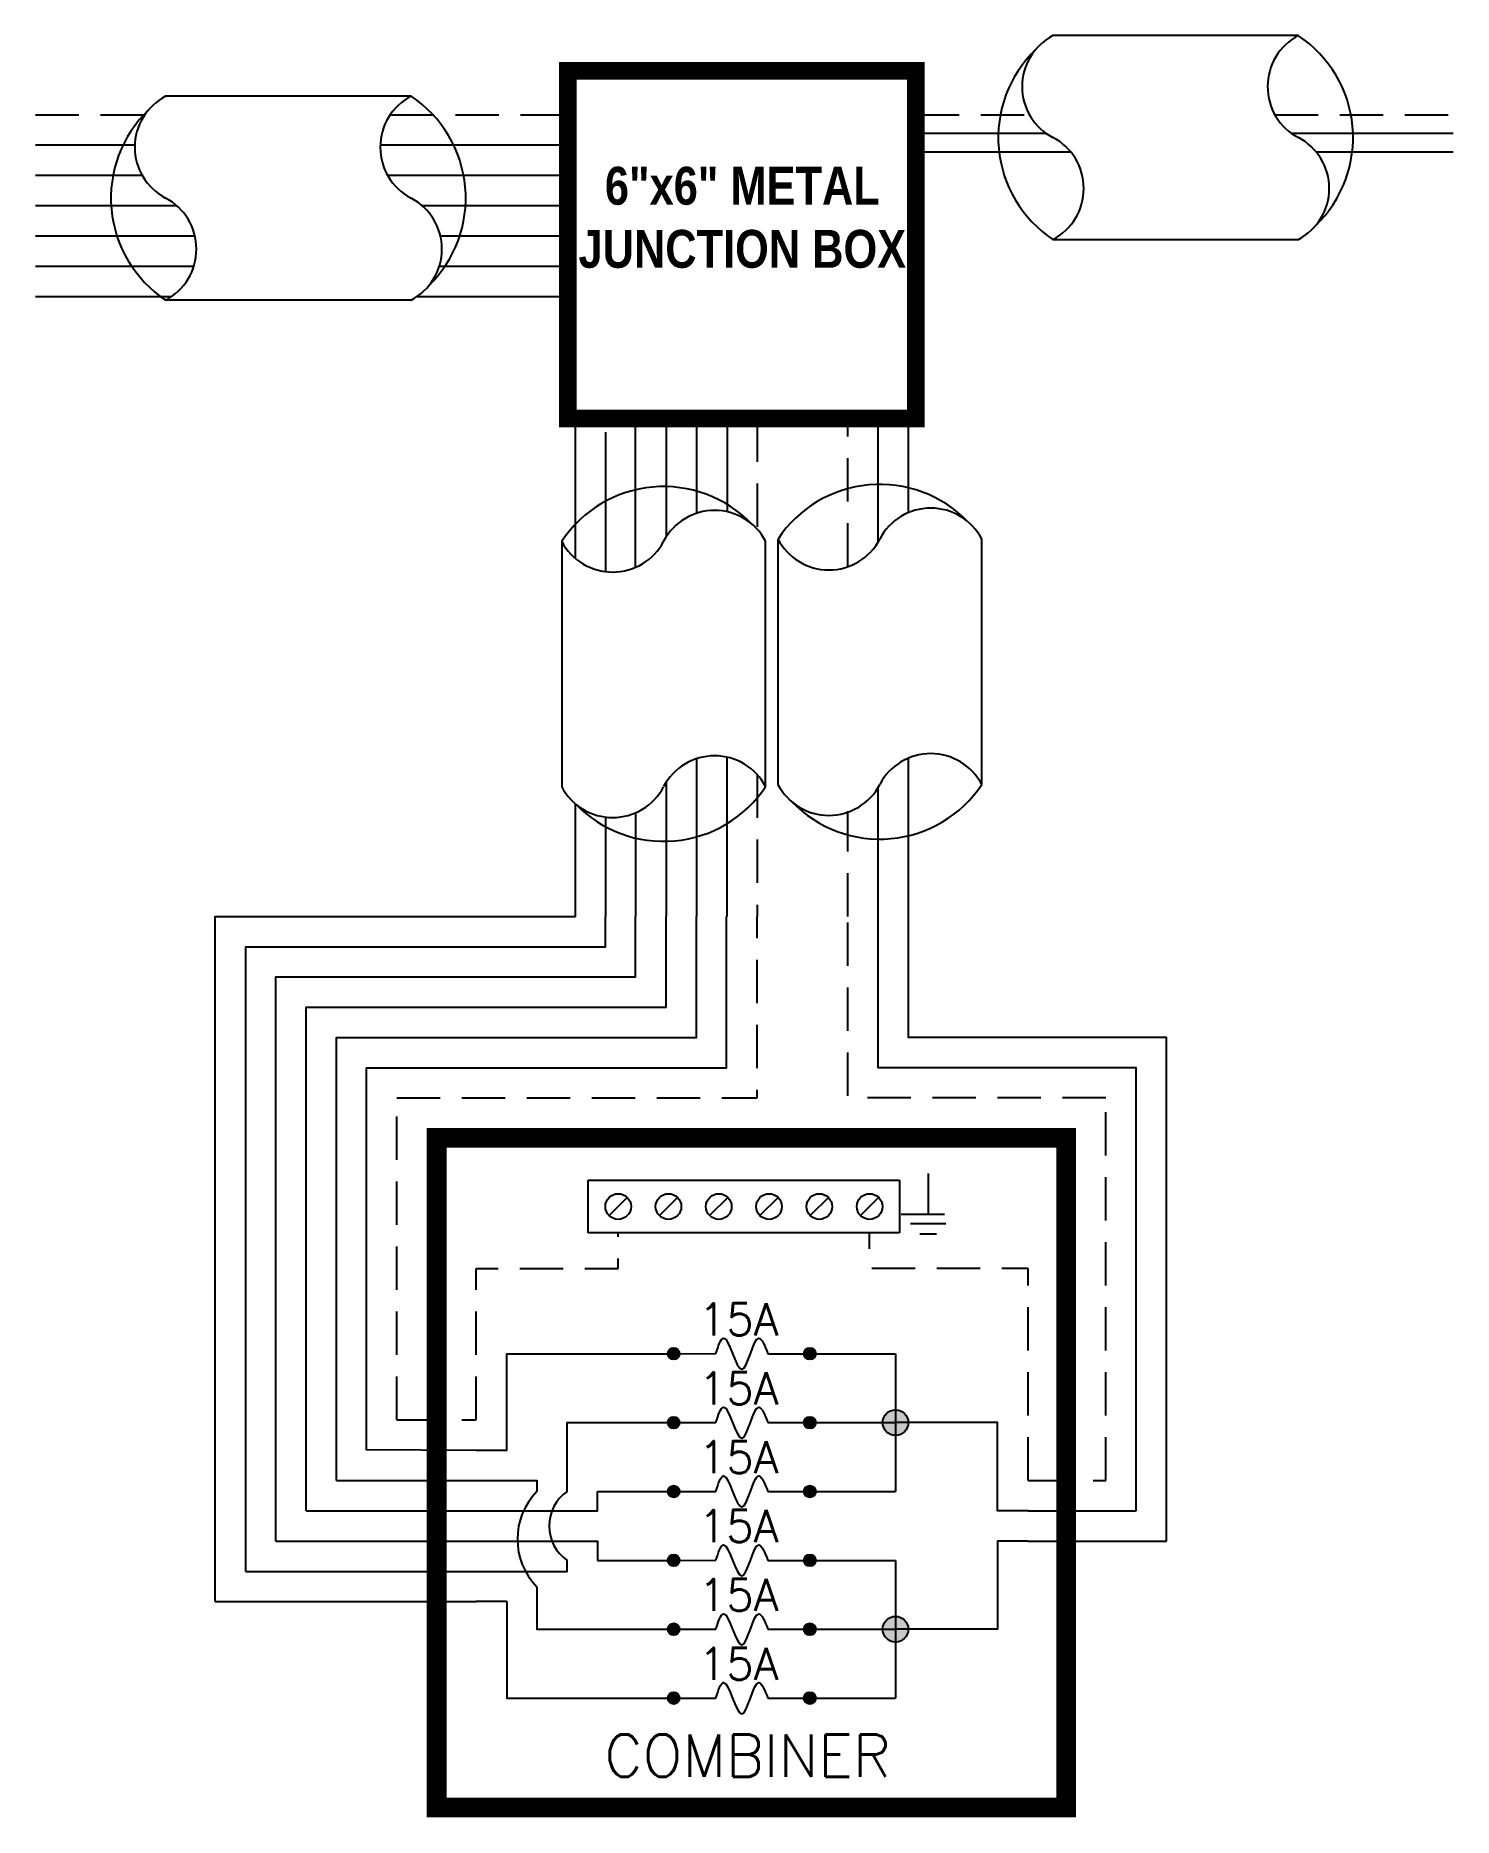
# Model space of a CAD drawing. Header units: feet. Extents: x 7172 to 13485, y 16921 to 17335.
# Drawn here: x 10621 to 10743.6, y 17003.2 to 17157.4 of the extents above; entities that cross this region are included whole.
import ezdxf

# ---------------------------------------------------------------- set-up
doc = ezdxf.new("R2010")
doc.units = ezdxf.units.FT
doc.header["$MEASUREMENT"] = 0
doc.linetypes.add('HIDDEN', pattern=[0.375, 0.25, -0.125])
for name, color, linetype in [('ONE LINE BLOCKS', 7, 'Continuous'), ('TABLES', 7, 'Continuous'), ('TEXT', 7, 'Continuous'), ('Z - TITLEBLOCK TXT', 7, 'Continuous')]:
    doc.layers.add(name, color=color, linetype=linetype)
doc.styles.add('ONE LINE TXT', font='techb___.ttf')
doc.styles.get("Standard").update_dxf_attribs({"font": 'simplex.shx'})

# ---------------------------------------------------------------- blocks, each defined once
blk = doc.blocks.new('M_COMBO 1')
at = {"linetype": 'Continuous'}
h = blk.add_hatch(color=7, dxfattribs=at)
h.dxf.hatch_style = 1
edge = h.paths.add_edge_path()
edge.add_arc((9.15, -111.02), 0.513, 0, 360)
h = blk.add_hatch(color=7, dxfattribs=at)
h.dxf.hatch_style = 1
edge = h.paths.add_edge_path()
edge.add_arc((20.93, -111.02), 0.513, 0, 360)
h = blk.add_hatch(color=7, dxfattribs=at)
h.dxf.hatch_style = 1
edge = h.paths.add_edge_path()
edge.add_arc((9.15, -116.98), 0.513, 0, 360)
h = blk.add_hatch(color=7, dxfattribs=at)
h.dxf.hatch_style = 1
edge = h.paths.add_edge_path()
edge.add_arc((20.93, -116.98), 0.513, 0, 360)
h = blk.add_hatch(color=7, dxfattribs=at)
h.dxf.hatch_style = 1
edge = h.paths.add_edge_path()
edge.add_arc((9.15, -122.94), 0.513, 0, 360)
h = blk.add_hatch(color=7, dxfattribs=at)
h.dxf.hatch_style = 1
edge = h.paths.add_edge_path()
edge.add_arc((20.93, -122.94), 0.513, 0, 360)
h = blk.add_hatch(color=253, dxfattribs=at)
h.dxf.hatch_style = 1
edge = h.paths.add_edge_path()
edge.add_arc((9.15, -128.9), 0.513, 0, 360)
h = blk.add_hatch(color=253, dxfattribs=at)
h.dxf.hatch_style = 1
edge = h.paths.add_edge_path()
edge.add_arc((20.93, -128.9), 0.513, 0, 360)
h = blk.add_hatch(color=253, dxfattribs=at)
h.dxf.hatch_style = 1
edge = h.paths.add_edge_path()
edge.add_arc((9.15, -134.86), 0.513, 0, 360)
h = blk.add_hatch(color=253, dxfattribs=at)
h.dxf.hatch_style = 1
edge = h.paths.add_edge_path()
edge.add_arc((20.93, -134.86), 0.513, 0, 360)
h = blk.add_hatch(color=253, dxfattribs=at)
h.dxf.hatch_style = 1
edge = h.paths.add_edge_path()
edge.add_arc((9.15, -140.82), 0.513, 0, 360)
h = blk.add_hatch(color=253, dxfattribs=at)
h.dxf.hatch_style = 1
edge = h.paths.add_edge_path()
edge.add_arc((20.93, -140.82), 0.513, 0, 360)
at = {"layer": 'ONE LINE BLOCKS', "linetype": 'Continuous'}
h = blk.add_hatch(color=254, dxfattribs=at)
h.dxf.hatch_style = 1
edge = h.paths.add_edge_path()
edge.add_arc((28.34, -116.98), 1.11, 0, 360)
h = blk.add_hatch(color=254, dxfattribs=at)
h.dxf.hatch_style = 1
edge = h.paths.add_edge_path()
edge.add_arc((28.34, -134.86), 1.11, 0, 360)
at = {"color": 7, "linetype": 'Continuous'}
for p, q in [((63.2, 3.04), (41.96, 3.04)), ((-13.57, -2.21), (-34.81, -2.21)), ((29.98, -5.4), (41.35, -5.4)), ((62.6, -5.4), (76.6, -5.4)), ((-46.06, -6.41), (-37.47, -6.41)), ((-16.23, -6.41), (0, -6.42)), ((-46.06, -11.66), (-33.87, -11.66)), ((-12.63, -11.66), (0, -11.66)), ((41.96, -14.59), (63.2, -14.59)), ((-46.06, -16.9), (-32.37, -16.9)), ((-11.12, -16.9), (0, -16.9)), ((-34.81, -19.83), (-13.57, -19.83)), ((8.5, -30.1), (8.5, -40.33)), ((13.77, -30.1), (13.77, -38.16)), ((26.85, -40.76), (26.85, -30.1)), ((3.25, -31.26), (3.25, -43.33)), ((-0.54, -40.71), (-0.54, -61.95)), ((17.09, -61.95), (17.09, -40.71)), ((18.17, -40.52), (18.17, -61.76)), ((35.8, -61.76), (35.8, -40.52)), ((13.76, -59.4), (13.75, -73.18)), ((8.5, -61.58), (8.5, -73.18)), ((26.85, -73.18), (26.85, -62)), ((3.25, -64.58), (3.25, -73.18)), ((-17.42, -119.32), (-7.93, -119.37)), ((-22.65, -124.61), (-7.93, -124.61)), ((39.81, -124.61), (49.16, -124.61)), ((-27.88, -129.85), (-7.93, -129.85))]:
    blk.add_line(p, q, dxfattribs=at)
at = {"color": 253, "linetype": 'Continuous'}
for p, q in [((29.98, -7.01), (43.48, -7.01)), ((64.72, -7.01), (76.6, -7.01)), ((-46.06, -9.04), (-36.85, -9.04)), ((-15.6, -9.04), (0, -9.04)), ((-46.06, -14.28), (-32.28, -14.28)), ((-11.03, -14.28), (0, -14.28)), ((-46.06, -19.53), (-34.3, -19.53)), ((-13.05, -19.53), (0, -19.53)), ((0.63, -30.1), (0.63, -42.17)), ((5.82, -30.1), (5.83, -42.97)), ((11.12, -30.1), (11.12, -38.29)), ((29.47, -38.24), (29.47, -30.1)), ((11.12, -59.54), (11.12, -73.18)), ((29.47, -73.18), (29.47, -59.48)), ((0.63, -63.42), (0.63, -73.18)), ((5.85, -64.2), (5.86, -73.18)), ((-20.03, -121.99), (-7.93, -121.99)), ((-25.27, -127.23), (-7.93, -127.23)), ((39.81, -127.23), (51.78, -127.23)), ((-30.51, -132.47), (-7.93, -132.47))]:
    blk.add_line(p, q, dxfattribs=at)
at = {"color": 1, "linetype": 'Continuous'}
for p, q in [((9.67, -111.02), (12.8, -111.01)), ((17.3, -111.02), (20.42, -111.02)), ((9.67, -116.98), (12.8, -116.97)), ((17.3, -116.98), (20.42, -116.98)), ((9.67, -122.94), (12.8, -122.93)), ((17.3, -122.94), (20.42, -122.94)), ((9.67, -128.9), (12.8, -128.89)), ((17.3, -128.9), (20.42, -128.9)), ((9.67, -134.86), (12.8, -134.86)), ((17.3, -134.86), (20.42, -134.86)), ((9.67, -140.82), (12.8, -140.82)), ((17.3, -140.82), (20.42, -140.82))]:
    blk.add_line(p, q, dxfattribs=at)
at = {"linetype": 'Continuous', "flags": 128}
blk.add_lwpolyline([(0.63, -30.1), (29.47, -30.1)], dxfattribs=at)
at = {"color": 253, "linetype": 'Continuous', "flags": 128}
for points in [[(-30.51, -132.47), (-30.51, -73.18), (0.63, -73.18), (0.63, -73.18)], [(-25.27, -127.25), (-25.27, -78.41), (5.86, -78.41), (5.86, -73.18)], [(-20.03, -121.99), (-20.03, -83.65), (11.12, -83.65), (11.12, -73.18)], [(51.78, -127.23), (51.78, -83.65), (29.47, -83.65), (29.47, -73.18)], [(-7.93, -121.99), (-2.68, -121.99), (-2.68, -122.94)], [(-7.93, -127.23), (2.56, -127.23), (2.56, -128.9)], [(39.81, -127.23), (37.18, -127.23), (37.18, -134.86), (28.34, -134.86)], [(2.56, -128.9), (9.15, -128.9)], [(2.56, -128.9), (9.15, -128.9)], [(20.93, -128.9), (28.34, -128.9)], [(28.34, -128.9), (28.34, -140.82)], [(-5.3, -132.47), (-7.93, -132.47)], [(-5.3, -132.47), (-5.3, -140.82), (2.56, -140.82)], [(-2.68, -131.21), (-2.68, -134.86), (2.56, -134.86)], [(2.56, -134.86), (9.15, -134.86)], [(2.56, -134.86), (9.15, -134.86)], [(20.93, -134.86), (28.34, -134.86)], [(2.56, -140.82), (9.15, -140.82)], [(20.93, -140.82), (28.34, -140.82)]]:
    blk.add_lwpolyline(points, dxfattribs=at)
at = {"color": 7, "linetype": 'Continuous', "flags": 128}
for points in [[(-27.88, -129.85), (-27.88, -75.81), (3.25, -75.81), (3.25, -73.18)], [(-22.65, -124.61), (-22.65, -81.03), (8.5, -81.03), (8.5, -73.18)], [(-17.42, -119.36), (-17.42, -86.28), (13.73, -86.28), (13.73, -73.18)], [(49.16, -124.61), (49.16, -86.27), (26.85, -86.27), (26.85, -73.18)], [(-7.93, -119.37), (-5.3, -119.37), (-5.3, -111.02), (2.56, -111.02)], [(2.56, -111.02), (9.15, -111.02)], [(20.93, -111.02), (28.34, -111.02)], [(28.34, -111.02), (28.34, -122.94)], [(-0.06, -122.94), (-0.06, -116.98), (2.56, -116.98)], [(2.56, -116.98), (9.15, -116.98)], [(2.56, -116.98), (9.15, -116.98)], [(20.93, -116.98), (28.34, -116.98)], [(39.81, -124.61), (37.18, -124.61), (37.18, -116.98), (28.34, -116.98)], [(-7.93, -124.61), (2.56, -124.61), (2.56, -122.94)], [(2.56, -122.94), (9.15, -122.94)], [(2.56, -122.94), (9.15, -122.94)], [(20.93, -122.94), (28.34, -122.94)], [(-7.93, -129.85), (-0.06, -129.85), (-0.06, -128.9)]]:
    blk.add_lwpolyline(points, dxfattribs=at)
at = {"color": 7, "linetype": 'Continuous'}
for centre in [(9.15, -111.02), (20.93, -111.02), (9.15, -116.98), (20.93, -116.98), (9.15, -122.94), (20.93, -122.94)]:
    blk.add_circle(centre, 0.513, dxfattribs=at)
at = {"color": 253, "linetype": 'Continuous'}
for centre in [(9.15, -128.9), (20.93, -128.9), (9.15, -134.86), (20.93, -134.86), (9.15, -140.82), (20.93, -140.82)]:
    blk.add_circle(centre, 0.513, dxfattribs=at)
at = {"color": 7, "linetype": 'Continuous'}
for centre, radius, start, end in [((47.81, -5.78), 10.58, 133.9732, 236.4265), ((57.35, -5.78), 10.58, 313.9732, 56.4265), ((-19.42, -11.02), 10.58, 313.9732, 56.4265), ((-28.96, -11.02), 10.58, 133.9732, 236.4265), ((8.28, -46.56), 10.58, 43.9732, 146.4265), ((26.99, -46.37), 10.58, 43.9732, 146.4265), ((8.28, -56.1), 10.58, 223.9732, 326.4265), ((26.99, -55.91), 10.58, 223.9732, 326.4265), ((1.98, -125.92), 3.61, 124.3567, 235.6433)]:
    blk.add_arc(centre, radius, start, end, dxfattribs=at)
at = {"color": 253, "linetype": 'Continuous'}
blk.add_arc((1.54, -127.07), 5.91, 135.6055, 224.3945, dxfattribs=at)
at = {"color": 1, "linetype": 'Continuous'}
for points in [[(12.8, -111.01), (13.46, -109.67), (15.05, -112.36), (16.51, -109.67), (17.3, -111.02)], [(12.8, -116.97), (13.46, -115.64), (15.05, -118.32), (16.51, -115.64), (17.3, -116.98)], [(12.8, -122.93), (13.46, -121.6), (15.05, -124.28), (16.51, -121.6), (17.3, -122.94)], [(12.8, -128.89), (13.46, -127.56), (15.05, -130.24), (16.51, -127.56), (17.3, -128.9)], [(12.8, -134.86), (13.46, -133.52), (15.05, -136.21), (16.51, -133.52), (17.3, -134.86)], [(12.8, -140.82), (13.46, -139.48), (15.05, -142.17), (16.51, -139.48), (17.3, -140.82)]]:
    blk.add_spline(points, degree=3, dxfattribs=at)
at = {"layer": 'ONE LINE BLOCKS', "lineweight": 50}
for points, const_width in [([(30.1, -30.1), (0, -30.1), (0, 0), (30.1, 0)], 1.53), ([(43.1, -150.29), (-11.36, -150.29), (-11.36, -92.33), (43.1, -92.33)], 1.71), ([(43.1, -150.29), (-11.36, -150.29), (-11.36, -92.33), (43.1, -92.33)], 1.71)]:
    blk.add_lwpolyline(points, close=True, dxfattribs=dict(at, const_width=const_width))
at = {"layer": 'TEXT', "color": 92, "linetype": 'HIDDEN', "ltscale": 15}
for p, q in [((-46.06, -3.8), (-36.6, -3.8)), ((-15.36, -3.8), (0, -3.8)), ((30.1, -3.8), (39.92, -3.8)), ((61.17, -3.8), (76.6, -3.8)), ((16.36, -30.1), (16.36, -39.66)), ((24.23, -42.9), (24.23, -30.1)), ((16.36, -60.91), (16.36, -73.18)), ((24.23, -73.18), (24.23, -64.08)), ((-14.8, -116.74), (-7.93, -116.74)), ((39.81, -121.99), (46.54, -121.99))]:
    blk.add_line(p, q, dxfattribs=at)
at = {"layer": 'TEXT', "color": 92, "linetype": 'HIDDEN', "ltscale": 15, "flags": 128}
for points in [[(-14.8, -88.89), (16.36, -88.89), (16.36, -73.18)], [(46.54, -88.89), (24.23, -88.89), (24.23, -73.18)], [(-14.8, -116.74), (-14.8, -88.89)], [(46.54, -121.99), (46.54, -88.89)], [(31.17, -95.42), (31.16, -98.93)], [(28.82, -98.93), (33.5, -98.93)], [(32.69, -99.79), (29.63, -99.79)], [(-7.93, -116.74), (-7.93, -103.63), (4.35, -103.63), (4.35, -100.55)], [(39.81, -121.99), (39.81, -103.63), (26.1, -103.63), (26.1, -100.55)], [(31.88, -100.66), (30.45, -100.66)]]:
    blk.add_lwpolyline(points, dxfattribs=at)
at = {"layer": 'Z - TITLEBLOCK TXT', "color": 1, "linetype": 'Continuous'}
for p, q in [((1.75, -100.55), (1.75, -96.01)), ((1.75, -96.01), (28.69, -96.01)), ((28.69, -96.01), (28.69, -100.55)), ((28.69, -100.55), (1.75, -100.55))]:
    blk.add_line(p, q, dxfattribs=at)
at = {"layer": 'Z - TITLEBLOCK TXT', "color": 4, "linetype": 'Continuous'}
for p, q in [((5.13, -97.49), (3.56, -99.06)), ((9.48, -97.49), (7.91, -99.06)), ((13.83, -97.49), (12.26, -99.06)), ((18.18, -97.49), (16.61, -99.06)), ((22.53, -97.49), (20.96, -99.06)), ((26.88, -97.49), (25.31, -99.06))]:
    blk.add_line(p, q, dxfattribs=at)
for centre in [(4.35, -98.28), (8.7, -98.28), (13.05, -98.28), (17.4, -98.28), (21.75, -98.28), (26.1, -98.28)]:
    blk.add_circle(centre, 1.11, dxfattribs=at)
at = {"layer": 'Z - TITLEBLOCK TXT', "color": 7, "linetype": 'Continuous'}
for centre in [(28.34, -116.98), (28.34, -116.98), (28.34, -134.86), (28.34, -134.86)]:
    blk.add_circle(centre, 1.11, dxfattribs=at)
at = {"layer": 'Z - TITLEBLOCK TXT', "linetype": 'Continuous'}
for centre, start, end in [((44.27, -1.37), 117.6639, 242.3361), ((65.51, -1.37), 117.6639, 242.3361), ((-32.5, -6.61), 117.6639, 242.3361), ((-11.26, -6.61), 117.6639, 242.3361), ((39.65, -10.18), 297.6639, 62.3361), ((60.89, -10.18), 297.6639, 62.3361), ((-37.12, -15.43), 297.6639, 62.3361), ((-15.88, -15.43), 297.6639, 62.3361), ((12.69, -43.02), 27.6639, 152.3361), ((31.39, -42.83), 27.6639, 152.3361), ((3.87, -38.4), 207.6639, 332.3361), ((22.58, -38.21), 207.6639, 332.3361), ((12.69, -64.26), 27.6639, 152.3361), ((31.39, -64.07), 27.6639, 152.3361), ((3.87, -59.64), 207.6639, 332.3361), ((22.58, -59.45), 207.6639, 332.3361)]:
    blk.add_arc(centre, 4.98, start, end, dxfattribs=at)
at = {"layer": 'ONE LINE BLOCKS', "color": 1, "linetype": 'Continuous', "insert": (15.09, -8.31), "char_height": 3.2756, "width": 28.3929, "attachment_point": 2, "style": 'ONE LINE TXT'}
blk.add_mtext('6"x6" METAL JUNCTION BOX  ', dxfattribs=at)
at = {"layer": 'TABLES', "color": 1, "linetype": 'Continuous'}
for p in [(11.31, -109.43), (11.31, -115.4), (11.31, -121.36), (11.31, -127.32), (11.31, -133.28), (11.31, -139.24)]:
    blk.add_text('15A', height=2.778, dxfattribs=at).set_placement(p)
at = {"layer": 'TEXT', "color": 1, "insert": (15.55, -145.79), "char_height": 3.658, "attachment_point": 5}
blk.add_mtext_dynamic_manual_height_columns('COMBINER', width=1.1897, gutter_width=7.17, heights=[0], dxfattribs=at)
blk = doc.blocks.new('*U68')
blk.add_blockref('M_COMBO 1', (0, 0))

msp = doc.modelspace()

# ---------------------------------------------------------------- block references
msp.add_blockref('*U68', (10667.02, 17154.33))

doc.saveas('drawing.dxf')
